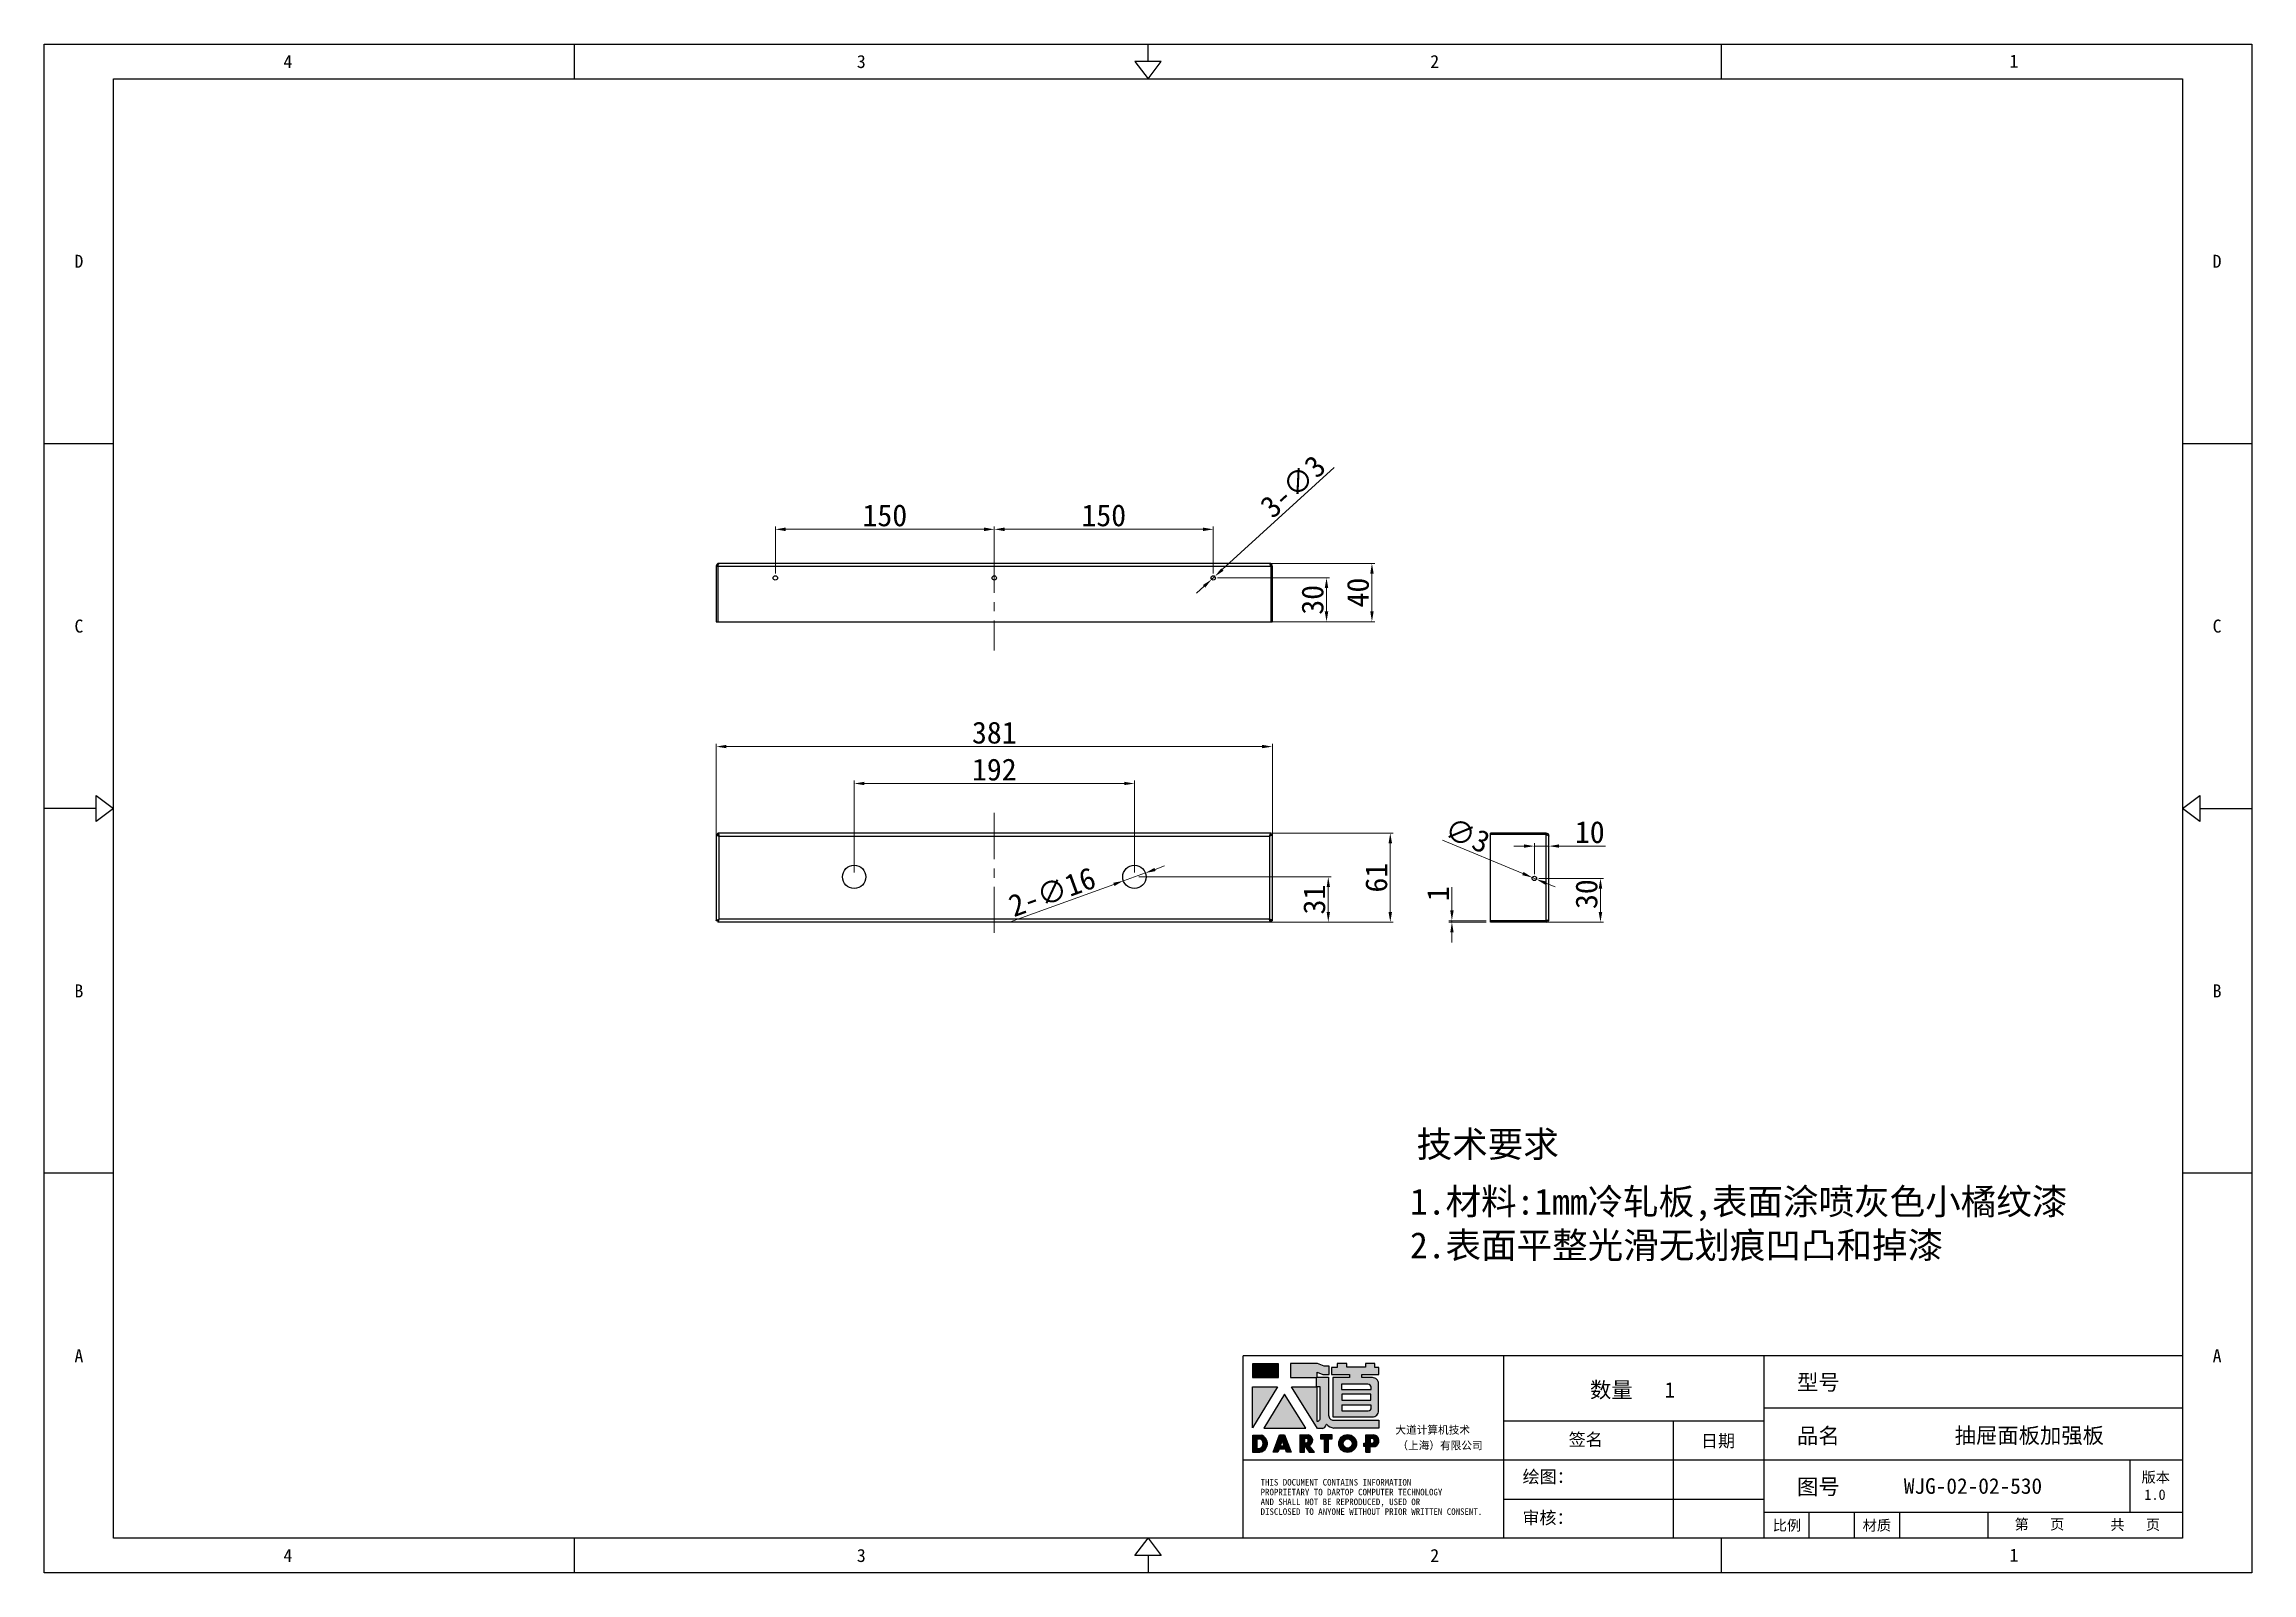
# Model space of a CAD drawing. Header units: millimetres. Extents: x 10653 to 40244, y 19163 to 29561.
# Drawn here: x 30677 to 32190, y 19630 to 20678 of the extents above; entities that cross this region are included whole.
import ezdxf
from ezdxf.enums import TextEntityAlignment as Align

# ---------------------------------------------------------------- set-up
doc = ezdxf.new("R2010")
doc.units = ezdxf.units.MM
doc.header["$PDSIZE"] = -1
doc.linetypes.add('CENTER', pattern=[50.8, 31.75, -6.35, 6.35, -6.35])
for name, color, linetype in [('02___PRT_ALL_AXES', 7, 'Continuous'), ('4', 7, 'Continuous'), ('print', 30, 'Continuous')]:
    doc.layers.add(name, color=color, linetype=linetype)
doc.layers.add('dim', color=2, linetype='Continuous', lineweight=9)
doc.styles.add('Dartop', font='')
doc.styles.add('hzHT', font='simhei.ttf')
doc.styles.get('Dartop').set_extended_font_data('FangSong_GB2312')
doc.dimstyles.new('3', dxfattribs={"dimtxt": 15, "dimasz": 7, "dimexe": 2, "dimexo": 3, "dimgap": 2, "dimtad": 1, "dimzin": 9, "dimdsep": 46, "dimtxsty": 'Standard', "dimcen": 1, "dimadec": 1, "dimazin": 2, "dimtfac": 0.5, "dimtmove": 0, "dimatfit": 3, "dimfxl": 0, "dimtolj": 1, "dimlwd": 9, "dimlwe": 9, "dimarcsym": 0})

msp = doc.modelspace()

# ---------------------------------------------------------------- texts
at = {"color": 0}
for s, height, style, p in [('4', 8.928, 'Dartop', (30844.417, 20665.79)), ('3', 8.928, 'Dartop', (31237.27, 20665.79)), ('2', 8.928, 'Dartop', (31630.123, 20665.79)), ('1', 8.928, 'Dartop', (32027.046, 20666.073)), ('D', 8.928, 'Dartop', (30701.216, 20528.886)), ('D', 8.928, 'Dartop', (32166.177, 20528.886)), ('C', 8.928, 'Dartop', (30701.216, 20278.889)), ('C', 8.928, 'Dartop', (32166.177, 20278.889)), ('B', 8.928, 'Dartop', (30701.216, 20028.892)), ('B', 8.928, 'Dartop', (32166.177, 20028.892)), ('A', 8.928, 'Dartop', (30701.216, 19778.894)), ('A', 8.928, 'Dartop', (32166.177, 19778.894)), ('数量   1', 10.7142, 'hzHT', (31765.689, 19755.48)), ('型号', 10.7142, 'hzHT', (31892.993, 19760.725)), ('签名', 8.5713, 'hzHT', (31733.604, 19721.44)), ('日期', 8.5713, 'hzHT', (31824.237, 19720.561)), ('品名', 10.7142, 'hzHT', (31892.993, 19724.057)), ('抽屉面板加强板', 10.7142, 'hzHT', (32037.532, 19724.259)), ('图号', 10.7142, 'hzHT', (31892.993, 19689.144)), ('WJG-02-02-530', 10.71417, 'hzHT', (31998.915, 19689.61)), ('版本', 7.1428, 'hzHT', (32124.167, 19695.615)), ('1.0', 7.1428, 'hzHT', (32123.63, 19683.684)), ('比例', 7.1428, 'hzHT', (31871.44, 19662.638)), ('材质', 7.1428, 'hzHT', (31933.061, 19662.638)), ('第   页', 7.1428, 'hzHT', (32044.454, 19663.379)), ('共   页', 7.1428, 'hzHT', (32110.067, 19663.119)), ('4', 8.928, 'Dartop', (30844.417, 19641.991)), ('3', 8.928, 'Dartop', (31237.27, 19641.991)), ('2', 8.928, 'Dartop', (31630.123, 19641.991)), ('1', 8.928, 'Dartop', (32027.046, 19642.274))]:
    msp.add_text(s, height=height, dxfattribs=dict(at, style=style)).set_placement(p, align=Align.MIDDLE_CENTER)
at = {"color": 0, "style": 'hzHT'}
msp.add_text('技术要求', height=17.857, dxfattribs=at).set_placement((31666.453, 19932.809), align=Align.TOP_CENTER)
for s, p in [('1.材料:1mm冷轧板,表面涂喷灰色小橘纹漆 ', (31613.236, 19893.467)), ('2.表面平整光滑无划痕凹凸和掉漆', (31613.236, 19863.542))]:
    msp.add_text(s, height=17.85695, dxfattribs=at).set_placement(p, align=Align.TOP_LEFT)
for s, height, p in [('THIS DOCUMENT CONTAINS INFORMATION', 4.46424, (31510.848, 19689.922)), ('绘图：', 8.5713, (31690.334, 19691.681)), ('AND SHALL NOT BE REPRODUCED, USED OR', 4.46424, (31510.848, 19676.53)), ('PROPRIETARY TO DARTOP COMPUTER TECHNOLOGY', 4.46424, (31510.848, 19683.226)), ('DISCLOSED TO ANYONE WITHOUT PRIOR WRITTEN CONSENT.', 4.46424, (31510.848, 19669.833)), ('审核：', 8.5713, (31690.228, 19663.554))]:
    msp.add_text(s, height=height, dxfattribs=at).set_placement(p)
at = {"layer": '4', "color": 0, "style": 'hzHT'}
for s, p in [('大道计算机技术', (31603.181, 19725.381)), ('（上海）有限公司', (31604.528, 19714.704))]:
    msp.add_text(s, height=5.3571, dxfattribs=at).set_placement(p)

# ---------------------------------------------------------------- blocks, each defined once
blk = doc.blocks.new('dadao')
for p, q in [((48, 19.2), (44.9, 10.4)), ((44.9, 10.4), (51.2, 10.4)), ((51.2, 10.4), (48, 19.2))]:
    blk.add_line(p, q)
for points in [[(41.8, 121.6), (41.8, 143.7), (-0.4, 143.7), (-0.4, 121.6), (41.8, 121.6)], [(104.8, 122), (104.8, 130.3), (114.1, 126.3), (124.2, 126.3), (124.2, 139.6), (115.9, 139.6), (105.1, 143.9), (61.5, 143.9)], [(61.7, 144), (61.7, 121.3), (103.9, 121.3)], [(113.4, 38.7), (105.1, 38.7), (63, 106.5), (103.9, 106.5), (103.9, 120.9), (103.9, 121.3)], [(109.7, 53.6), (109.7, 106.2), (104.3, 106.2), (104.3, 50.4), (106.6, 50.4)], [(144.6, 94.4), (144.6, 84.8), (192, 84.8), (192, 94.1), (144.9, 94.1)], [(120.2, 45), (119.5, 45), (119.5, 44.6)], [(0, 28), (0, 0), (11.8, 0)], [(0.1, 28), (14, 28)], [(7.1, 21.8), (7.1, 6.1), (12, 6.1)], [(7.1, 21.8), (11.4, 21.8)], [(76.8, 28.2), (76.8, 0), (84.1, 0), (84.1, 11.1), (91.6, -0.1), (100.3, -0.1), (91.7, 11.1)], [(76.8, 28.2), (90.6, 28.2)], [(84, 22.7), (84, 15.3), (87.2, 15.3)], [(84, 22.7), (87.3, 22.7)], [(183.7, 0), (183.7, 9.6), (180.6, 9.6), (180.6, 14.9), (183.8, 14.9), (183.8, 28.1), (196.1, 28.1), (196.5, 28.1)], [(183.7, 0), (190.9, 0), (190.9, 9.6), (198.8, 9.6)], [(194.9, 22.3), (190.8, 22.3), (190.8, 15), (194.4, 15)]]:
    blk.add_lwpolyline(points)
blk.add_lwpolyline([(137.1, 144.2), (137.1, 137.9), (128.3, 137.9), (128.3, 126.5), (157.3, 126.5), (157.3, 121.5), (130.3, 121.5), (130.3, 57.5), (194.4, 57.5, 0.414214), (204.4, 67.5), (204.4, 111.3, 0.414214), (194.4, 121.3), (177.5, 121.3), (177.5, 126.3), (204.7, 126.3), (204.7, 137.7), (198.2, 137.7), (198.2, 143.9), (183.3, 143.9), (183.3, 138), (153, 138), (153, 144.2), (137.1, 144.2)], format="xyb", close=True)
for points in [[(104.8, 122), (123.4, 122), (123.4, 60, 0.414214), (131.4, 52), (204.8, 52), (204.8, 39.1), (131.7, 39.1)], [(144.3, 110.8), (144.3, 101.8), (192.3, 101.8), (192.3, 105.5, 0.414214), (187.3, 110.5), (144.3, 110.5)], [(144.6, 77), (144.6, 67.5), (187.6, 67.5, 0.414214), (192.6, 72.5), (192.6, 76.4), (144.6, 76.4)]]:
    blk.add_lwpolyline(points, format="xyb")
for points in [[(-0.3, 106.2), (40.4, 106.2), (-0.3, 39.7), (-0.3, 106.2)], [(51.7, 94.1), (18.4, 39.3), (86.2, 39.3)], [(43.8, 28.2), (51.8, 28.2), (62.6, -0.1), (55, -0.1), (53.2, 5), (42.9, 5), (41.1, 0), (33.6, 0)], [(110, 28.1), (110, 21.9), (116, 21.9), (116, -0.1), (123.2, -0.1), (123.2, 22), (129.2, 22), (129.2, 28.1), (110, 28.1)]]:
    blk.add_lwpolyline(points, close=True)
for radius in [14.5, 7.44]:
    blk.add_circle((154.2, 14.2), radius)
for centre, radius, start, end in [((99.2, 60.7), 12.6, 305.6399, 325.969), ((111.6, 46.7), 8.19, 282.9811, 347.6627), ((136, 61.7), 22.9, 226.7358, 259.3209), ((8.5, 13.9), 8.49, 294.2143, 69.7177), ((9.6, 14.2), 14.4, 278.6604, 72.3203), ((86.4, 19), 3.8, 282.527, 76.7196), ((88.6, 19.4), 8.95, 290.6073, 77.2124), ((193.7, 18.7), 3.8, 280.9891, 72.5513), ((195.7, 18.6), 9.51, 288.8959, 85.2442)]:
    blk.add_arc(centre, radius, start, end)
blk = doc.blocks.new('*D246')
at = {"layer": 'Defpoints', "color": 0, "lineweight": 9, "transparency": 16777216}
for p in [(31328.4, 20345.2), (31178.4, 20311.9), (31328.4, 20311.9)]:
    blk.add_point(p, dxfattribs=at)
at = {"layer": 'dim', "color": 0, "lineweight": 9, "transparency": 16777216}
for p, q in [((31178.4, 20314.9), (31178.4, 20347.2)), ((31185.4, 20345.2), (31321.4, 20345.2)), ((31328.4, 20314.9), (31328.4, 20347.2))]:
    blk.add_line(p, q, dxfattribs=at)
for points in [[(31185.4, 20346.4), (31185.4, 20344), (31178.4, 20345.2)], [(31321.4, 20346.4), (31321.4, 20344), (31328.4, 20345.2)]]:
    blk.add_solid(points, dxfattribs=at)
at = {"layer": 'dim', "color": 0, "lineweight": 9, "transparency": 16777216, "insert": (31253.4, 20354.7), "char_height": 15, "attachment_point": 5}
blk.add_mtext('\\A1;150', dxfattribs=at)
blk = doc.blocks.new('*D247')
at = {"layer": 'Defpoints', "color": 0, "lineweight": 9, "transparency": 16777216}
for p in [(31478.4, 20345.2), (31328.4, 20331), (31478.4, 20311.9)]:
    blk.add_point(p, dxfattribs=at)
at = {"layer": 'dim', "color": 0, "lineweight": 9, "transparency": 16777216}
for p, q in [((31328.4, 20334), (31328.4, 20347.2)), ((31335.4, 20345.2), (31471.4, 20345.2)), ((31478.4, 20314.9), (31478.4, 20347.2))]:
    blk.add_line(p, q, dxfattribs=at)
for points in [[(31335.4, 20346.4), (31335.4, 20344), (31328.4, 20345.2)], [(31471.4, 20346.4), (31471.4, 20344), (31478.4, 20345.2)]]:
    blk.add_solid(points, dxfattribs=at)
at = {"layer": 'dim', "color": 0, "lineweight": 9, "transparency": 16777216, "insert": (31403.4, 20354.7), "char_height": 15, "attachment_point": 5}
blk.add_mtext('\\A1;150', dxfattribs=at)
blk = doc.blocks.new('*D248')
at = {"layer": 'Defpoints', "color": 0, "lineweight": 9, "transparency": 16777216}
for p in [(31708.4, 20128.1), (31698.4, 20106), (31708.4, 20106)]:
    blk.add_point(p, dxfattribs=at)
at = {"layer": 'dim', "color": 0, "lineweight": 9, "transparency": 16777216}
for p, q in [((31691.4, 20128.1), (31684.4, 20128.1)), ((31698.4, 20109), (31698.4, 20130.1)), ((31698.4, 20128.1), (31708.4, 20128.1)), ((31708.4, 20109), (31708.4, 20130.1)), ((31715.4, 20128.1), (31747.2, 20128.1))]:
    blk.add_line(p, q, dxfattribs=at)
for points in [[(31691.4, 20129.3), (31691.4, 20127), (31698.4, 20128.1)], [(31715.4, 20129.3), (31715.4, 20127), (31708.4, 20128.1)]]:
    blk.add_solid(points, dxfattribs=at)
at = {"layer": 'dim', "color": 0, "lineweight": 9, "transparency": 16777216, "insert": (31736.4, 20137.6), "char_height": 15, "attachment_point": 5}
blk.add_mtext('\\A1;10', dxfattribs=at)
blk = doc.blocks.new('*D249')
at = {"layer": 'Defpoints', "color": 0, "lineweight": 9, "transparency": 16777216}
for p in [(31698.4, 20106), (31698.4, 20076), (31743.7, 20076)]:
    blk.add_point(p, dxfattribs=at)
at = {"layer": 'dim', "color": 0, "lineweight": 9, "transparency": 16777216}
for p, q in [((31701.4, 20106), (31745.7, 20106)), ((31743.7, 20099), (31743.7, 20083)), ((31701.4, 20076), (31745.7, 20076))]:
    blk.add_line(p, q, dxfattribs=at)
for points in [[(31742.5, 20099), (31744.9, 20099), (31743.7, 20106)], [(31742.5, 20083), (31744.9, 20083), (31743.7, 20076)]]:
    blk.add_solid(points, dxfattribs=at)
at = {"layer": 'dim', "color": 0, "lineweight": 9, "transparency": 16777216, "insert": (31734.2, 20095.2), "char_height": 15, "attachment_point": 5, "rotation": 90}
blk.add_mtext('\\A1;30', dxfattribs=at)
blk = doc.blocks.new('*D250')
at = {"layer": 'Defpoints', "color": 0, "lineweight": 9, "transparency": 16777216}
for p in [(31424.4, 20171), (31232.4, 20107), (31424.4, 20107)]:
    blk.add_point(p, dxfattribs=at)
at = {"layer": 'dim', "color": 0, "lineweight": 9, "transparency": 16777216}
for p, q in [((31232.4, 20110), (31232.4, 20173)), ((31239.4, 20171), (31417.4, 20171)), ((31424.4, 20110), (31424.4, 20173))]:
    blk.add_line(p, q, dxfattribs=at)
for points in [[(31239.4, 20172.2), (31239.4, 20169.9), (31232.4, 20171)], [(31417.4, 20172.2), (31417.4, 20169.9), (31424.4, 20171)]]:
    blk.add_solid(points, dxfattribs=at)
at = {"layer": 'dim', "color": 0, "lineweight": 9, "transparency": 16777216, "insert": (31328.4, 20180.5), "char_height": 15, "attachment_point": 5}
blk.add_mtext('\\A1;192', dxfattribs=at)
blk = doc.blocks.new('*D251')
at = {"layer": 'Defpoints', "color": 0, "lineweight": 9, "transparency": 16777216}
for p in [(31424.4, 20107), (31424.4, 20076), (31557.2, 20076)]:
    blk.add_point(p, dxfattribs=at)
at = {"layer": 'dim', "color": 0, "lineweight": 9, "transparency": 16777216}
for p, q in [((31427.4, 20107), (31559.2, 20107)), ((31557.2, 20100), (31557.2, 20083)), ((31427.4, 20076), (31559.2, 20076))]:
    blk.add_line(p, q, dxfattribs=at)
for points in [[(31556.1, 20100), (31558.4, 20100), (31557.2, 20107)], [(31556.1, 20083), (31558.4, 20083), (31557.2, 20076)]]:
    blk.add_solid(points, dxfattribs=at)
at = {"layer": 'dim', "color": 0, "lineweight": 9, "transparency": 16777216, "insert": (31547.7, 20091.5), "char_height": 15, "attachment_point": 5, "rotation": 90}
blk.add_mtext('\\A1;31', dxfattribs=at)
blk = doc.blocks.new('*D252')
at = {"layer": 'Defpoints', "color": 0, "lineweight": 9, "transparency": 16777216}
for p in [(31518.9, 20196.3), (31137.9, 20128.1), (31518.9, 20128.1)]:
    blk.add_point(p, dxfattribs=at)
at = {"layer": 'dim', "color": 0, "lineweight": 9, "transparency": 16777216}
for p, q in [((31137.9, 20131.1), (31137.9, 20198.3)), ((31144.9, 20196.3), (31511.9, 20196.3)), ((31518.9, 20131.1), (31518.9, 20198.3))]:
    blk.add_line(p, q, dxfattribs=at)
for points in [[(31144.9, 20197.5), (31144.9, 20195.2), (31137.9, 20196.3)], [(31511.9, 20197.5), (31511.9, 20195.2), (31518.9, 20196.3)]]:
    blk.add_solid(points, dxfattribs=at)
at = {"layer": 'dim', "color": 0, "lineweight": 9, "transparency": 16777216, "insert": (31328.4, 20205.8), "char_height": 15, "attachment_point": 5}
blk.add_mtext('\\A1;381', dxfattribs=at)
blk = doc.blocks.new('*D253')
at = {"layer": 'Defpoints', "color": 0, "lineweight": 9, "transparency": 16777216}
for p in [(31416.8, 20104.3), (31431.9, 20109.7)]:
    blk.add_point(p, dxfattribs=at)
at = {"layer": 'dim', "color": 0, "lineweight": 9, "transparency": 16777216}
for p, q in [((31431.9, 20109.7), (31416.8, 20104.3)), ((31438.5, 20112.1), (31445, 20114.5)), ((31338.8, 20076), (31410.3, 20101.9))]:
    blk.add_line(p, q, dxfattribs=at)
for points in [[(31409.9, 20103), (31410.7, 20100.8), (31416.8, 20104.3)], [(31438.1, 20113.2), (31438.9, 20111), (31431.9, 20109.7)]]:
    blk.add_solid(points, dxfattribs=at)
at = {"layer": 'dim', "color": 0, "lineweight": 9, "transparency": 16777216, "insert": (31368, 20096.7), "char_height": 15, "attachment_point": 5, "rotation": 19.945}
blk.add_mtext('\\A1;2-∅16', dxfattribs=at)
blk = doc.blocks.new('*D254')
at = {"layer": 'Defpoints', "color": 0, "lineweight": 9, "transparency": 16777216}
for p in [(31697, 20106.6), (31699.8, 20105.4)]:
    blk.add_point(p, dxfattribs=at)
at = {"layer": 'dim', "color": 0, "lineweight": 9, "transparency": 16777216}
for p, q in [((31635.4, 20132.2), (31690.5, 20109.3)), ((31699.8, 20105.4), (31697, 20106.6)), ((31706.2, 20102.8), (31712.7, 20100.1))]:
    blk.add_line(p, q, dxfattribs=at)
for points in [[(31691, 20110.4), (31690.1, 20108.2), (31697, 20106.6)], [(31706.7, 20103.8), (31705.8, 20101.7), (31699.8, 20105.4)]]:
    blk.add_solid(points, dxfattribs=at)
at = {"layer": 'dim', "color": 0, "lineweight": 9, "transparency": 16777216, "insert": (31652.5, 20135.4), "char_height": 15, "attachment_point": 5, "rotation": 337.4207}
blk.add_mtext('\\A1;∅3', dxfattribs=at)
blk = doc.blocks.new('*D255')
at = {"layer": 'Defpoints', "color": 0, "lineweight": 9, "transparency": 16777216}
for p in [(31477.3, 20310.9), (31479.5, 20312.9)]:
    blk.add_point(p, dxfattribs=at)
at = {"layer": 'dim', "color": 0, "lineweight": 9, "transparency": 16777216}
for p, q in [((31561.2, 20387.5), (31484.6, 20317.6)), ((31472.1, 20306.2), (31466.9, 20301.4)), ((31477.3, 20310.9), (31479.5, 20312.9))]:
    blk.add_line(p, q, dxfattribs=at)
for points in [[(31483.9, 20318.5), (31485.4, 20316.8), (31479.5, 20312.9)], [(31471.3, 20307), (31472.9, 20305.3), (31477.3, 20310.9)]]:
    blk.add_solid(points, dxfattribs=at)
at = {"layer": 'dim', "color": 0, "lineweight": 9, "transparency": 16777216, "insert": (31533, 20374.6), "char_height": 15, "attachment_point": 5, "rotation": 42.3664}
blk.add_mtext('\\A1;3-∅3', dxfattribs=at)
blk = doc.blocks.new('*D256')
at = {"layer": 'Defpoints', "color": 0, "lineweight": 9, "transparency": 16777216}
for p in [(31478.4, 20311.9), (31478.4, 20281.9), (31556, 20281.9)]:
    blk.add_point(p, dxfattribs=at)
at = {"layer": 'dim', "color": 0, "lineweight": 9, "transparency": 16777216}
for p, q in [((31481.4, 20311.9), (31558, 20311.9)), ((31556, 20304.9), (31556, 20288.9)), ((31481.4, 20281.9), (31558, 20281.9))]:
    blk.add_line(p, q, dxfattribs=at)
for points in [[(31554.8, 20304.9), (31557.2, 20304.9), (31556, 20311.9)], [(31554.8, 20288.9), (31557.2, 20288.9), (31556, 20281.9)]]:
    blk.add_solid(points, dxfattribs=at)
at = {"layer": 'dim', "color": 0, "lineweight": 9, "transparency": 16777216, "insert": (31546.5, 20296.9), "char_height": 15, "attachment_point": 5, "rotation": 90}
blk.add_mtext('\\A1;30', dxfattribs=at)
blk = doc.blocks.new('*D257')
at = {"layer": 'Defpoints', "color": 0, "lineweight": 9, "transparency": 16777216}
for p in [(31512, 20321.9), (31512, 20281.9), (31587.1, 20281.9)]:
    blk.add_point(p, dxfattribs=at)
at = {"layer": 'dim', "color": 0, "lineweight": 9, "transparency": 16777216}
for p, q in [((31515, 20321.9), (31589.1, 20321.9)), ((31587.1, 20314.9), (31587.1, 20288.9)), ((31515, 20281.9), (31589.1, 20281.9))]:
    blk.add_line(p, q, dxfattribs=at)
for points in [[(31586, 20314.9), (31588.3, 20314.9), (31587.1, 20321.9)], [(31586, 20288.9), (31588.3, 20288.9), (31587.1, 20281.9)]]:
    blk.add_solid(points, dxfattribs=at)
at = {"layer": 'dim', "color": 0, "lineweight": 9, "transparency": 16777216, "insert": (31577.6, 20301.9), "char_height": 15, "attachment_point": 5, "rotation": 90}
blk.add_mtext('\\A1;40', dxfattribs=at)
blk = doc.blocks.new('*D258')
at = {"layer": 'Defpoints', "color": 0, "lineweight": 9, "transparency": 16777216}
for p in [(31641.9, 20077), (31668.4, 20077), (31668.4, 20076)]:
    blk.add_point(p, dxfattribs=at)
at = {"layer": 'dim', "color": 0, "lineweight": 9, "transparency": 16777216}
for p, q in [((31641.9, 20084), (31641.9, 20100)), ((31665.4, 20077), (31639.9, 20077)), ((31665.4, 20076), (31639.9, 20076)), ((31641.9, 20076), (31641.9, 20077)), ((31641.9, 20069), (31641.9, 20062))]:
    blk.add_line(p, q, dxfattribs=at)
for points in [[(31640.8, 20084), (31643.1, 20084), (31641.9, 20077)], [(31640.8, 20069), (31643.1, 20069), (31641.9, 20076)]]:
    blk.add_solid(points, dxfattribs=at)
at = {"layer": 'dim', "color": 0, "lineweight": 9, "transparency": 16777216, "insert": (31632.4, 20095.5), "char_height": 15, "attachment_point": 5, "rotation": 90}
blk.add_mtext('\\A1;1', dxfattribs=at)
blk = doc.blocks.new('*D259')
at = {"layer": 'Defpoints', "color": 0, "lineweight": 9, "transparency": 16777216}
for p in [(31510.8, 20137), (31599.7, 20137), (31509.8, 20076)]:
    blk.add_point(p, dxfattribs=at)
at = {"layer": 'dim', "color": 0, "lineweight": 9, "transparency": 16777216}
for p, q in [((31513.8, 20137), (31601.7, 20137)), ((31599.7, 20083), (31599.7, 20130)), ((31512.8, 20076), (31601.7, 20076))]:
    blk.add_line(p, q, dxfattribs=at)
for points in [[(31598.5, 20130), (31600.9, 20130), (31599.7, 20137)], [(31598.5, 20083), (31600.9, 20083), (31599.7, 20076)]]:
    blk.add_solid(points, dxfattribs=at)
at = {"layer": 'dim', "color": 0, "lineweight": 9, "transparency": 16777216, "insert": (31590.2, 20106.5), "char_height": 15, "attachment_point": 5, "rotation": 90}
blk.add_mtext('\\A1;61', dxfattribs=at)

# ---------------------------------------------------------------- dimensions: what is measured, and where the dimension line sits
at = {"layer": 'dim', "lineweight": 9}
dim = msp.add_diameter_dim_2p(p1=(31477.253, 20310.877), p2=(31479.469, 20312.899), text='3-<>', dimstyle='3', dxfattribs=at)
dim.commit()
dim.dimension.update_dxf_attribs({"geometry": '*D255', "text_midpoint": (31539.429, 20367.586), "dimtype": 163})
for base, p1, p2, picture, middle in [((31328.361, 20345.194), (31178.361, 20311.888), (31328.361, 20311.888), '*D246', (31253.361, 20354.694)), ((31478.361, 20345.194), (31328.361, 20331.041), (31478.361, 20311.888), '*D247', (31403.361, 20354.694)), ((31518.861, 20196.343), (31137.861, 20128.113), (31518.861, 20128.113), '*D252', (31328.361, 20205.843)), ((31424.361, 20171.045), (31232.361, 20107.02), (31424.361, 20107.02), '*D250', (31328.361, 20180.545))]:
    dim = msp.add_linear_dim(base=base, p1=p1, p2=p2, dimstyle='3', dxfattribs=at)
    dim.commit()
    dim.dimension.update_dxf_attribs({"geometry": picture, "text_midpoint": middle})
for base, p1, p2, picture, middle in [((31587.137, 20281.888), (31511.963, 20321.888), (31511.963, 20281.888), '*D257', (31577.637, 20301.888)), ((31556.002, 20281.888), (31478.361, 20311.888), (31478.361, 20281.888), '*D256', (31546.502, 20296.888)), ((31599.688, 20137.02), (31509.793, 20076.02), (31510.783, 20137.02), '*D259', (31590.188, 20106.52)), ((31557.241, 20076.02), (31424.361, 20107.02), (31424.361, 20076.02), '*D251', (31547.741, 20091.52)), ((31641.921, 20077.02), (31668.39, 20076.02), (31668.39, 20077.02), '*D258', (31632.421, 20095.52))]:
    dim = msp.add_linear_dim(base=base, p1=p1, p2=p2, angle=90, dimstyle='3', dxfattribs=at)
    dim.commit()
    dim.dimension.update_dxf_attribs({"geometry": picture, "text_midpoint": middle})
dim = msp.add_diameter_dim_2p(p1=(31699.775, 20105.444), p2=(31697.005, 20106.596), dimstyle='3', dxfattribs=at)
dim.commit()
dim.dimension.update_dxf_attribs({"geometry": '*D254', "text_midpoint": (31648.83, 20126.629), "dimtype": 163})
dim = msp.add_linear_dim(base=(31708.39, 20128.119), p1=(31698.39, 20106.02), p2=(31708.39, 20106.02), dimstyle='3', dxfattribs=at)
dim.commit()
dim.dimension.update_dxf_attribs({"geometry": '*D248', "text_midpoint": (31736.446, 20128.119), "dimtype": 160})
dim = msp.add_diameter_dim_2p(p1=(31431.881, 20109.749), p2=(31416.841, 20104.291), text='2-<>', dimstyle='3', dxfattribs=at)
dim.commit()
dim.dimension.update_dxf_attribs({"geometry": '*D253', "text_midpoint": (31368.009, 20096.677)})
dim = msp.add_linear_dim(base=(31743.701, 20076.02), p1=(31698.39, 20106.02), p2=(31698.39, 20076.02), angle=90, dimstyle='3', dxfattribs=at)
dim.commit()
dim.dimension.update_dxf_attribs({"geometry": '*D249', "text_midpoint": (31743.701, 20095.203), "dimtype": 160})

# ---------------------------------------------------------------- hatches: boundary and pattern name
for points in [[(31523.003, 19773.365), (31505.194, 19773.365), (31505.194, 19764.06), (31523.003, 19764.06)], [(31522.43, 19757.55), (31505.242, 19757.55), (31505.242, 19729.487)], [(31527.194, 19752.458), (31513.144, 19729.3), (31541.754, 19729.3)], [(31559.92, 19724.562), (31551.789, 19724.562), (31551.789, 19721.982), (31554.326, 19721.982), (31554.326, 19712.687), (31557.364, 19712.687), (31557.364, 19721.989), (31559.92, 19721.989)]]:
    msp.add_hatch(color=0).paths.add_polyline_path(points)
h = msp.add_hatch(color=0)
h.paths.add_polyline_path([(31549.617, 19767.71), (31553.547, 19766.012), (31557.797, 19766.012), (31557.797, 19771.636), (31554.291, 19771.636), (31549.723, 19773.44), (31531.418, 19773.44), (31531.418, 19763.929), (31549.228, 19763.929), (31549.228, 19763.736), (31549.228, 19757.657), (31531.957, 19757.657), (31549.722, 19729.068), (31553.24, 19729.068, 0.27937482), (31555.808, 19731.565), (31555.808, 19731.697), (31556.118, 19731.697, 0.14314537), (31560.961, 19729.232), (31591.83, 19729.232), (31591.83, 19734.654), (31560.829, 19734.654, -0.41421356), (31557.453, 19738.031), (31557.453, 19764.229), (31549.617, 19764.229)])
h.paths.add_polyline_path([(31549.408, 19757.535), (31551.671, 19757.535), (31551.671, 19735.346, -0.08893574), (31550.36, 19733.997), (31549.4, 19733.997)], flags=16)
h = msp.add_hatch(color=0)
h.paths.add_polyline_path([(31591.777, 19770.849), (31589.03, 19770.849), (31589.03, 19773.462), (31582.752, 19773.462), (31582.752, 19770.98), (31569.935, 19770.98), (31569.935, 19773.592), (31563.223, 19773.592), (31563.223, 19770.931), (31559.514, 19770.931), (31559.514, 19766.115), (31571.754, 19766.115), (31571.754, 19763.984), (31560.348, 19763.984), (31560.348, 19737.012), (31587.425, 19737.012, 0.41421356), (31591.646, 19741.233), (31591.646, 19759.704, 0.41421356), (31587.425, 19763.925), (31580.267, 19763.925), (31580.267, 19766.015), (31591.777, 19766.015)])
h.paths.add_polyline_path([(31584.435, 19759.352, -0.41421356), (31586.545, 19757.242), (31586.545, 19755.694), (31566.273, 19755.694), (31566.273, 19759.352)], flags=16)
h.paths.add_polyline_path([(31586.414, 19752.428), (31586.414, 19748.509), (31566.404, 19748.509), (31566.404, 19752.428)], flags=16)
h.paths.add_polyline_path([(31586.676, 19744.982), (31586.676, 19743.303, -0.41421356), (31584.565, 19741.193), (31566.404, 19741.193), (31566.404, 19744.982)], flags=16)
h = msp.add_hatch(color=0)
h.paths.add_polyline_path([(31511.265, 19724.52), (31505.368, 19724.52), (31505.368, 19712.722), (31510.334, 19712.722, 0.79301591)])
h.paths.add_polyline_path([(31510.422, 19715.306), (31508.36, 19715.306), (31508.36, 19721.936), (31510.194, 19721.936, -0.67136089)], flags=16)
h = msp.add_hatch(color=0)
h.paths.add_polyline_path([(31527.238, 19724.617), (31523.873, 19724.617), (31519.546, 19712.709), (31522.733, 19712.709), (31523.483, 19714.82), (31527.802, 19714.82), (31528.568, 19712.684), (31531.781, 19712.684)])
h.paths.add_polyline_path([(31526.976, 19717.094), (31524.301, 19717.094), (31525.614, 19720.836)], flags=16)
h = msp.add_hatch(color=0)
h.paths.add_polyline_path([(31543.596, 19724.608), (31537.796, 19724.608), (31537.796, 19712.703), (31540.861, 19712.703), (31540.861, 19717.423), (31544.011, 19712.66), (31547.714, 19712.66), (31544.089, 19717.393, 0.74405494)])
h.paths.add_polyline_path([(31540.833, 19719.185), (31540.833, 19722.311), (31542.203, 19722.311, -0.79680897), (31542.182, 19719.185)], flags=16)
h = msp.add_hatch(color=0)
h.paths.add_polyline_path([(31564.34, 19718.698, 1), (31576.565, 19718.698, 1)])
h.paths.add_polyline_path([(31573.593, 19718.698, -1), (31567.313, 19718.698, -1)], flags=16)
h = msp.add_hatch(color=0)
h.paths.add_polyline_path([(31588.291, 19724.58), (31588.116, 19724.58), (31582.946, 19724.58), (31582.946, 19719.024), (31581.574, 19719.024), (31581.574, 19716.769), (31582.923, 19716.769), (31582.923, 19712.724), (31585.942, 19712.724), (31585.942, 19716.784), (31589.258, 19716.784, 0.81230381)])
h.paths.add_polyline_path([(31585.897, 19719.039), (31585.897, 19722.147), (31587.614, 19722.147, -0.77821343), (31587.439, 19719.039)], flags=16)

# ---------------------------------------------------------------- linework, layer by layer
at = {"color": 0}
for p, q in [((31040.844, 20653.885), (31040.844, 20677.694)), ((31433.697, 20665.79), (31433.697, 20677.694)), ((31826.55, 20653.885), (31826.55, 20677.694)), ((30725.026, 19653.896), (30725.026, 20653.885)), ((30725.026, 20653.885), (32142.368, 20653.885)), ((32142.368, 20653.885), (32142.368, 19653.896)), ((30725.026, 20403.888), (30677.407, 20403.888)), ((32189.987, 20403.888), (32142.368, 20403.888)), ((30713.121, 20153.89), (30677.407, 20153.89)), ((32154.273, 20153.89), (32189.987, 20153.89)), ((30725.026, 19903.893), (30677.407, 19903.893)), ((32189.987, 19903.893), (32142.368, 19903.893)), ((32142.368, 19778.894), (31498.795, 19778.894)), ((31498.795, 19653.896), (31498.795, 19778.894)), ((31677.365, 19778.894), (31677.365, 19653.896)), ((31855.934, 19653.896), (31855.934, 19778.894)), ((31855.934, 19743.18), (32142.368, 19743.18)), ((31677.365, 19734.252), (31855.934, 19734.252)), ((31793.435, 19734.252), (31793.435, 19653.896)), ((31498.795, 19707.466), (31677.365, 19707.466)), ((31677.365, 19707.466), (32142.368, 19707.466)), ((32106.654, 19671.753), (32106.654, 19707.466)), ((31677.365, 19680.681), (31855.934, 19680.681)), ((31855.934, 19671.753), (32142.368, 19671.753)), ((31886.8, 19653.896), (31886.8, 19671.753)), ((31917.665, 19653.896), (31917.665, 19671.753)), ((31948.783, 19653.896), (31948.783, 19671.753)), ((32009.424, 19653.896), (32009.424, 19671.753)), ((32142.368, 19653.896), (30725.026, 19653.896)), ((31040.844, 19630.086), (31040.844, 19653.896)), ((31826.55, 19630.086), (31826.55, 19653.896)), ((31433.697, 19641.991), (31433.697, 19630.086))]:
    msp.add_line(p, q, dxfattribs=at)
at = {"color": 7, "linetype": 'Continuous'}
for p, q in [((31137.861, 20319.888), (31137.861, 20281.888)), ((31137.861, 20319.888), (31518.861, 20319.888)), ((31138.861, 20319.888), (31138.861, 20281.888)), ((31516.861, 20321.888), (31139.861, 20321.888)), ((31517.861, 20319.888), (31517.861, 20281.888)), ((31518.861, 20319.888), (31518.861, 20281.888)), ((31137.861, 20281.888), (31518.861, 20281.888)), ((31137.861, 20136.02), (31137.861, 20077.02)), ((31138.861, 20136.02), (31137.861, 20136.02)), ((31138.861, 20136.02), (31138.861, 20137.02)), ((31517.861, 20137.02), (31138.861, 20137.02)), ((31139.861, 20078.02), (31139.861, 20135.02)), ((31139.861, 20135.02), (31516.861, 20135.02)), ((31516.861, 20135.02), (31516.861, 20078.02)), ((31517.861, 20136.02), (31517.861, 20137.02)), ((31517.861, 20136.02), (31518.861, 20136.02)), ((31518.861, 20136.02), (31518.861, 20077.02)), ((31668.39, 20076.02), (31668.39, 20137.02)), ((31706.39, 20137.02), (31668.39, 20137.02)), ((31706.39, 20136.02), (31668.39, 20136.02)), ((31706.39, 20076.02), (31706.39, 20137.02)), ((31708.39, 20078.02), (31708.39, 20135.02)), ((31138.861, 20077.02), (31137.861, 20077.02)), ((31138.861, 20077.02), (31138.861, 20076.02)), ((31517.861, 20076.02), (31138.861, 20076.02)), ((31516.861, 20078.02), (31139.861, 20078.02)), ((31517.861, 20077.02), (31518.861, 20077.02)), ((31517.861, 20077.02), (31517.861, 20076.02)), ((31706.39, 20077.02), (31668.39, 20077.02)), ((31706.39, 20076.02), (31668.39, 20076.02))]:
    msp.add_line(p, q, dxfattribs=at)
at = {"color": 0}
for points in [[(31433.697, 20653.885), (31442.625, 20665.79), (31424.768, 20665.79), (31433.697, 20653.885)], [(30725.026, 20153.89), (30713.121, 20144.962), (30713.121, 20162.819), (30725.026, 20153.89)], [(32142.368, 20153.89), (32154.273, 20162.819), (32154.273, 20144.962), (32142.368, 20153.89)], [(31433.697, 19653.896), (31442.625, 19641.991), (31424.768, 19641.991), (31433.697, 19653.896)]]:
    msp.add_lwpolyline(points, close=True, dxfattribs=at)
at = {"color": 7, "linetype": 'Continuous'}
for centre in [(31178.361, 20311.888), (31328.361, 20311.888), (31478.361, 20311.888), (31698.39, 20106.02)]:
    msp.add_circle(centre, 1.5, dxfattribs=at)
for centre, start, end in [((31139.861, 20319.888), 90, 180), ((31516.861, 20319.888), 0, 90), ((31706.39, 20135.02), 0, 90), ((31706.39, 20078.02), 270, 0)]:
    msp.add_arc(centre, 2, start, end, dxfattribs=at)
at = {"color": 3, "linetype": 'Continuous'}
for centre, start, end in [((31139.861, 20319.888), 145.36898, 180), ((31516.861, 20319.888), 0, 34.63102), ((31706.39, 20135.02), 55.36898, 90), ((31706.39, 20078.02), 270, 304.63102)]:
    msp.add_arc(centre, 1, start, end, dxfattribs=at)
at = {"color": 7, "linetype": 'Continuous'}
for points, knots in [([(31138.861, 20319.888), (31138.942, 20320.144), (31139.06, 20320.517), (31139.229, 20320.988), (31139.35, 20321.288), (31139.474, 20321.539), (31139.611, 20321.757), (31139.763, 20321.888), (31139.861, 20321.888)], [0, 0, 0, 0, 0.35085223, 0.5110664, 0.65392222, 0.77522264, 0.87245002, 1, 1, 1, 1]), ([(31517.861, 20319.888), (31517.78, 20320.144), (31517.661, 20320.517), (31517.493, 20320.988), (31517.371, 20321.288), (31517.248, 20321.539), (31517.111, 20321.757), (31516.959, 20321.888), (31516.861, 20321.888)], [0, 0, 0, 0, 0.35085223, 0.5110664, 0.65392222, 0.77522264, 0.87245002, 1, 1, 1, 1]), ([(31137.861, 20136.02), (31137.861, 20135.922), (31137.992, 20135.77), (31138.211, 20135.633), (31138.461, 20135.509), (31138.761, 20135.388), (31139.233, 20135.219), (31139.605, 20135.101), (31139.861, 20135.02)], [0, 0, 0, 0, 0.12754998, 0.22477736, 0.34607778, 0.4889336, 0.64914777, 1, 1, 1, 1]), ([(31138.861, 20137.02), (31138.959, 20137.02), (31139.111, 20136.889), (31139.248, 20136.67), (31139.371, 20136.42), (31139.493, 20136.12), (31139.661, 20135.648), (31139.78, 20135.276), (31139.861, 20135.02)], [0, 0, 0, 0, 0.12754998, 0.22477736, 0.34607778, 0.4889336, 0.64914777, 1, 1, 1, 1]), ([(31517.861, 20137.02), (31517.763, 20137.02), (31517.611, 20136.889), (31517.474, 20136.67), (31517.35, 20136.42), (31517.229, 20136.12), (31517.06, 20135.648), (31516.942, 20135.276), (31516.861, 20135.02)], [0, 0, 0, 0, 0.12754998, 0.22477736, 0.34607778, 0.4889336, 0.64914777, 1, 1, 1, 1]), ([(31518.861, 20136.02), (31518.861, 20135.922), (31518.73, 20135.77), (31518.511, 20135.633), (31518.261, 20135.509), (31517.961, 20135.388), (31517.489, 20135.219), (31517.117, 20135.101), (31516.861, 20135.02)], [0, 0, 0, 0, 0.12754998, 0.22477736, 0.34607778, 0.4889336, 0.64914777, 1, 1, 1, 1]), ([(31706.39, 20136.02), (31706.646, 20135.939), (31707.019, 20135.82), (31707.49, 20135.652), (31707.79, 20135.53), (31708.041, 20135.407), (31708.259, 20135.27), (31708.39, 20135.117), (31708.39, 20135.02)], [0, 0, 0, 0, 0.35085223, 0.5110664, 0.65392222, 0.77522264, 0.87245002, 1, 1, 1, 1]), ([(31137.861, 20077.02), (31137.861, 20077.117), (31137.992, 20077.27), (31138.211, 20077.407), (31138.461, 20077.53), (31138.761, 20077.652), (31139.233, 20077.82), (31139.605, 20077.939), (31139.861, 20078.02)], [0, 0, 0, 0, 0.12754998, 0.22477736, 0.34607778, 0.4889336, 0.64914777, 1, 1, 1, 1]), ([(31138.861, 20076.02), (31138.959, 20076.02), (31139.111, 20076.151), (31139.248, 20076.37), (31139.371, 20076.62), (31139.493, 20076.92), (31139.661, 20077.392), (31139.78, 20077.764), (31139.861, 20078.02)], [0, 0, 0, 0, 0.12754998, 0.22477736, 0.34607778, 0.4889336, 0.64914777, 1, 1, 1, 1]), ([(31517.861, 20076.02), (31517.763, 20076.02), (31517.611, 20076.151), (31517.474, 20076.37), (31517.35, 20076.62), (31517.229, 20076.92), (31517.06, 20077.392), (31516.942, 20077.764), (31516.861, 20078.02)], [0, 0, 0, 0, 0.12754998, 0.22477736, 0.34607778, 0.4889336, 0.64914777, 1, 1, 1, 1]), ([(31518.861, 20077.02), (31518.861, 20077.117), (31518.73, 20077.27), (31518.511, 20077.407), (31518.261, 20077.53), (31517.961, 20077.652), (31517.489, 20077.82), (31517.117, 20077.939), (31516.861, 20078.02)], [0, 0, 0, 0, 0.12754998, 0.22477736, 0.34607778, 0.4889336, 0.64914777, 1, 1, 1, 1]), ([(31706.39, 20077.02), (31706.646, 20077.101), (31707.019, 20077.219), (31707.49, 20077.388), (31707.79, 20077.509), (31708.041, 20077.633), (31708.259, 20077.77), (31708.39, 20077.922), (31708.39, 20078.02)], [0, 0, 0, 0, 0.35085223, 0.5110664, 0.65392222, 0.77522264, 0.87245002, 1, 1, 1, 1])]:
    msp.add_open_spline(points, degree=3, knots=knots, dxfattribs=at)
at = {"color": 3, "linetype": 'Continuous'}
for points in [[(31138.861, 20136.02), (31138.861, 20135.827), (31139.107, 20135.534), (31139.487, 20135.259), (31139.732, 20135.102), (31139.861, 20135.02)], [(31138.861, 20136.02), (31139.054, 20136.02), (31139.346, 20135.774), (31139.622, 20135.394), (31139.779, 20135.148), (31139.861, 20135.02)], [(31517.861, 20136.02), (31517.668, 20136.02), (31517.375, 20135.774), (31517.1, 20135.394), (31516.943, 20135.148), (31516.861, 20135.02)], [(31517.861, 20136.02), (31517.861, 20135.827), (31517.615, 20135.534), (31517.235, 20135.259), (31516.989, 20135.102), (31516.861, 20135.02)], [(31138.861, 20077.02), (31138.861, 20077.213), (31139.107, 20077.505), (31139.487, 20077.781), (31139.732, 20077.938), (31139.861, 20078.02)], [(31138.861, 20077.02), (31139.054, 20077.02), (31139.346, 20077.266), (31139.622, 20077.646), (31139.779, 20077.891), (31139.861, 20078.02)], [(31517.861, 20077.02), (31517.668, 20077.02), (31517.375, 20077.266), (31517.1, 20077.646), (31516.943, 20077.891), (31516.861, 20078.02)], [(31517.861, 20077.02), (31517.861, 20077.213), (31517.615, 20077.505), (31517.235, 20077.781), (31516.989, 20077.938), (31516.861, 20078.02)]]:
    msp.add_open_spline(points, degree=3, knots=[0, 0, 0, 0, 0.40069871, 0.68391782, 1, 1, 1, 1], dxfattribs=at)
at = {"layer": '02___PRT_ALL_AXES', "color": 7, "linetype": 'Continuous'}
for centre in [(31232.361, 20107.02), (31424.361, 20107.02)]:
    msp.add_circle(centre, 8, dxfattribs=at)
at = {"layer": 'dim', "linetype": 'CENTER', "lineweight": 9}
for p, q in [((31328.361, 20333.46), (31328.361, 20262.072)), ((31328.361, 20150.918), (31328.361, 20068.748))]:
    msp.add_line(p, q, dxfattribs=at)
at = {"layer": 'print'}
msp.add_lwpolyline([(30677.407, 20677.694), (32189.987, 20677.694), (32189.987, 19630.086), (30677.407, 19630.086)], close=True, dxfattribs=at)

# ---------------------------------------------------------------- block references
at = {"color": 0, "xscale": 0.4220734664403666, "yscale": 0.4220734664403666, "zscale": 0.4220734664403666}
msp.add_blockref('dadao', (31505.368, 19712.722), dxfattribs=at)

msp.set_redraw_order([(e.dxf.handle, doc.entitydb.next_handle()) for e in msp.query("TEXT MTEXT ATTDEF DIMENSION ARC_DIMENSION")])  # texts and dimensions are drawn at this point

doc.saveas('drawing.dxf')
